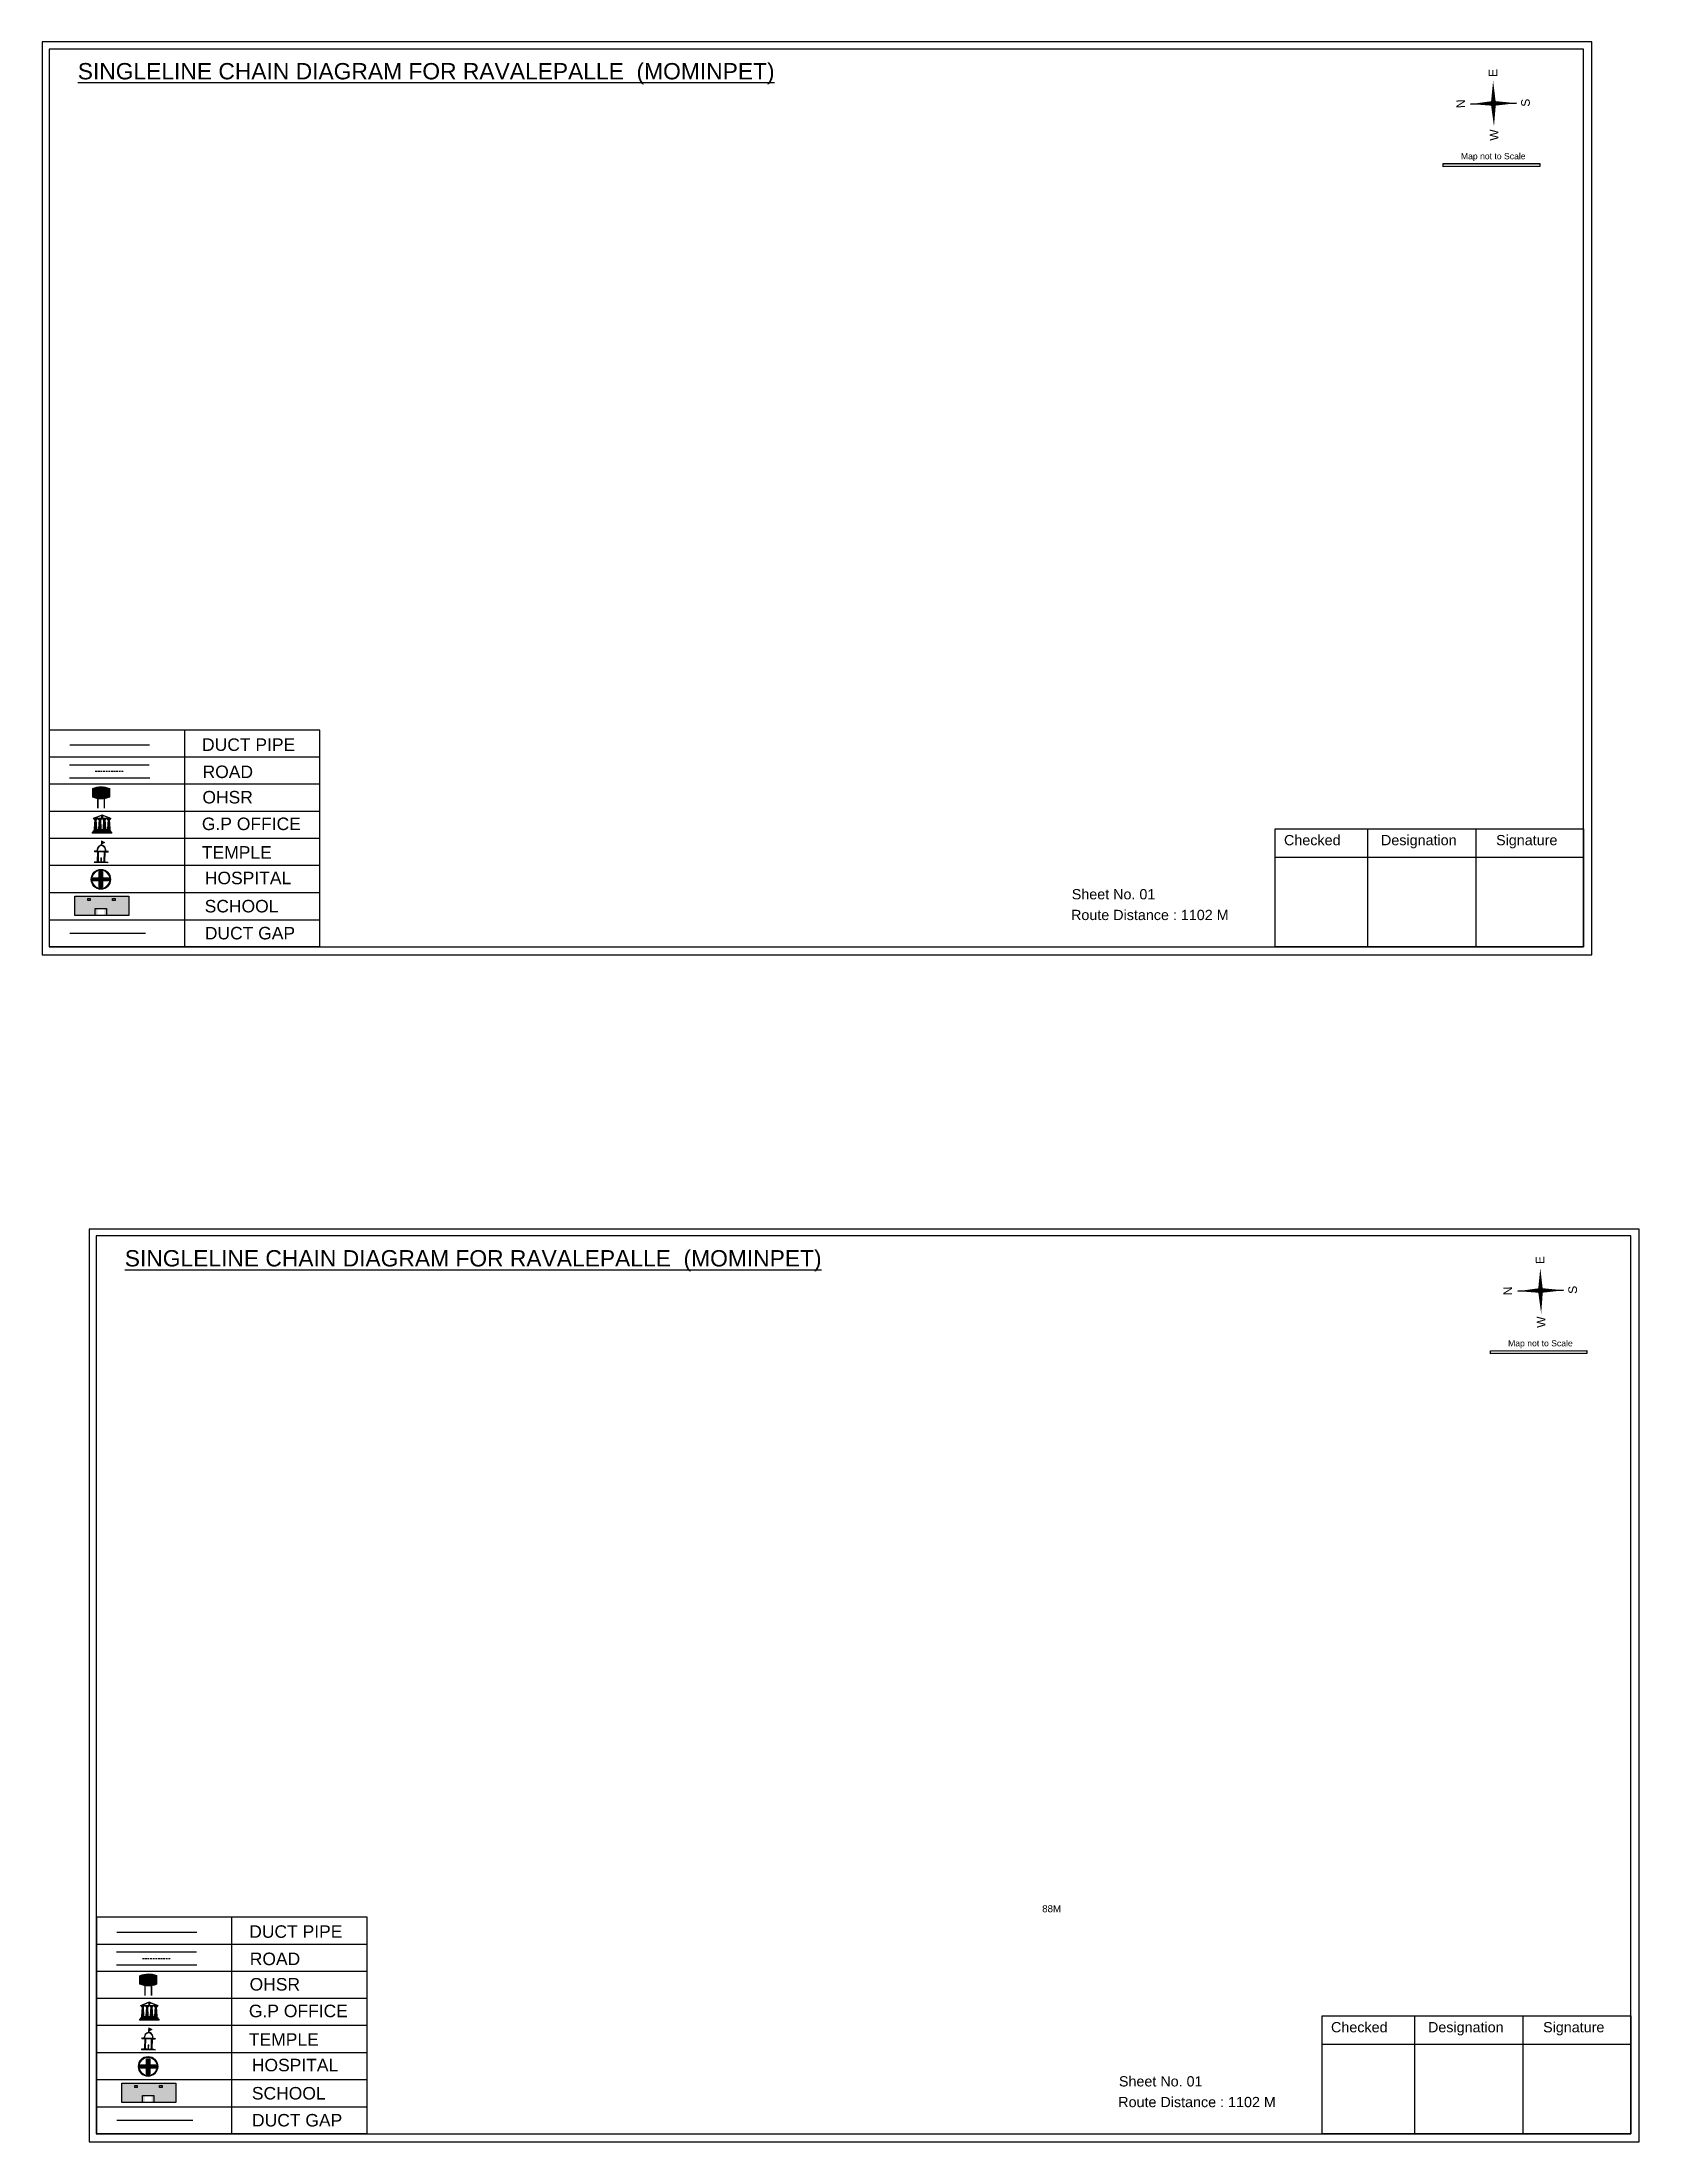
# Model space of a CAD drawing. Header units: inches. Extents: x -117 to 51867, y -12715 to 3423.
# Drawn here: x 35783 to 36700, y -9619 to -8412 of the extents above; entities that cross this region are included whole.
import ezdxf

# ---------------------------------------------------------------- set-up
doc = ezdxf.new("R2010")
doc.units = ezdxf.units.IN
doc.header["$MEASUREMENT"] = 0
doc.linetypes.add('DASHEDX2', pattern=[1.5, 1, -0.5])
doc.layers.add('LANDMARK', color=7, linetype='Continuous')
doc.layers.add('OHT', color=7, linetype='Continuous')
doc.styles.get("Standard").update_dxf_attribs({"font": 'arial.ttf'})

msp = doc.modelspace()

# ---------------------------------------------------------------- texts
at = {"color": 242, "true_color": 0xcd2027}
for p in [(35803.6, -8433.5), (35830.6, -9115.5)]:
    msp.add_text('%%USINGLELINE CHAIN DIAGRAM FOR RAVALEPALLE  (MOMINPET)', height=9.375, dxfattribs=at).set_placement(p)
for s, p in [('E', (36618.9, -8432.1)), ('S', (36637.6, -8449.2)), ('N', (36600.4, -8450)), ('W', (36619.6, -8468.7)), ('E', (36646, -9114.1)), ('N', (36627.4, -9132)), ('S', (36664.7, -9131.2)), ('W', (36646.6, -9150.7))]:
    msp.add_text(s, height=4.95, rotation=91.0063).set_placement(p)
for s, height, p in [('Map not to Scale', 3.542, (36598, -8479.4)), ('DUCT PIPE', 7.18, (35875, -8819.3)), ('ROAD ', 7.18, (35875.3, -8834.9)), ('OHSR', 7.18, (35875.2, -8849.5)), ('G.P OFFICE', 7.18, (35874.9, -8864.8)), ('Checked', 5.89, (36496.4, -8873.5)), ('Designation', 5.886, (36552.1, -8873.5)), ('Signature', 5.89, (36618.2, -8873.5)), ('TEMPLE', 7.18, (35874.9, -8881.2)), ('HOSPITAL', 7.18, (35876.6, -8895.9)), ('Sheet No. 01', 5.886, (36374.5, -8904.6)), ('SCHOOL', 7.18, (35876.5, -8912.1)), ('Route Distance : 1102 M', 5.886, (36374.1, -8916.5)), ('DUCT GAP', 7.18, (35876.6, -8927.6)), ('Map not to Scale', 3.542, (36625.1, -9161.4)), ('88M', 4, (36357.5, -9486.5)), ('DUCT PIPE', 7.18, (35902.1, -9501.2)), ('ROAD ', 7.18, (35902.4, -9516.9)), ('OHSR', 7.18, (35902.3, -9531.5)), ('G.P OFFICE', 7.18, (35901.9, -9546.8)), ('Checked', 5.89, (36523.4, -9555.5)), ('Designation', 5.886, (36579.1, -9555.5)), ('Signature', 5.89, (36645.2, -9555.5)), ('TEMPLE', 7.18, (35901.9, -9563.2)), ('HOSPITAL', 7.18, (35903.6, -9577.9)), ('SCHOOL', 7.18, (35903.6, -9594.1)), ('Sheet No. 01', 5.886, (36401.6, -9586.6)), ('DUCT GAP', 7.18, (35903.7, -9609.6)), ('Route Distance : 1102 M', 5.886, (36401.2, -9598.5))]:
    msp.add_text(s, height=height).set_placement(p)

# ---------------------------------------------------------------- blocks, each defined once
blk = doc.blocks.new('OHT')
at = {"linetype": 'Continuous', "lineweight": 0, "true_color": 0x0ffffc}
blk.add_hatch(color=4, dxfattribs=at).paths.add_polyline_path([(0.012, 1), (0, 1, 0.101323), (-0.4, 0.916), (-0.4, 0.525, 0.194075), (0.399, 0.521), (0.399, 0.921, 0.097877)])
at = {"color": 4, "linetype": 'Continuous', "lineweight": 0, "true_color": 0x0ffffc, "flags": 128}
for points in [[(-0.4, 0.525), (-0.4, 0.916)], [(0.399, 0.521), (0.399, 0.921)]]:
    blk.add_lwpolyline(points, dxfattribs=at)
at = {"color": 4, "linetype": 'Continuous', "lineweight": 0, "true_color": 0x0ffffc, "const_width": 0.075, "flags": 128}
for points in [[(-0.15, 0), (-0.15, 0.475)], [(0.15, 0), (0.15, 0.473)]]:
    blk.add_lwpolyline(points, dxfattribs=at)
at = {"color": 4, "linetype": 'Continuous', "lineweight": 0, "true_color": 0x0ffffc}
for centre, radius, start, end in [((0.006, -0.019), 1.019, 67.31091, 113.47108), ((0.004, 1.513), 1.068, 247.76824, 291.70073)]:
    blk.add_arc(centre, radius, start, end, dxfattribs=at)
blk = doc.blocks.new('Government_Office')
at = {"linetype": 'Continuous', "lineweight": 0, "true_color": 0xff0000}
for points in [[(-0.5, 0.05), (0.5, 0.05), (0.5, 0), (-0.5, 0)], [(-0.45, 0.08), (-0.45, 0.12), (0.45, 0.12), (0.45, 0.08)], [(-0.4, 0.14), (-0.4, 0.18), (0.4, 0.18), (0.4, 0.14)]]:
    blk.add_hatch(color=1, dxfattribs=at).paths.add_polyline_path(points)
h = blk.add_hatch(color=1, dxfattribs=at)
h.paths.add_polyline_path([(0.44, 0.72), (0.45, 0.75), (0, 0.93), (-0.45, 0.75), (-0.44, 0.72)])
h.paths.add_polyline_path([(0.36, 0.75), (-0.36, 0.75), (0, 0.9)], flags=16)
h.paths.add_polyline_path([(0, 0.78, -1), (0, 0.87, -1)], flags=0)
h = blk.add_hatch(color=1, dxfattribs=at)
edge = h.paths.add_edge_path()
edge.add_line((-0.27, 0.2), (-0.3, 0.68))
edge.add_line((-0.3, 0.68), (-0.29, 0.68))
edge.add_arc((-0.28, 0.69), 0.0176, 225.304, 441.5659)
edge.add_line((-0.28, 0.7), (-0.39, 0.7))
edge.add_arc((-0.39, 0.69), 0.0176, 98.4341, 314.696)
edge.add_line((-0.38, 0.68), (-0.37, 0.68))
edge.add_line((-0.37, 0.68), (-0.4, 0.2))
edge.add_line((-0.4, 0.2), (-0.27, 0.2))
h = blk.add_hatch(color=1, dxfattribs=at)
edge = h.paths.add_edge_path()
edge.add_line((-0.05, 0.2), (-0.07, 0.68))
edge.add_line((-0.07, 0.68), (-0.07, 0.68))
edge.add_arc((-0.05, 0.69), 0.0176, 225.304, 441.5659)
edge.add_line((-0.05, 0.7), (-0.17, 0.7))
edge.add_arc((-0.17, 0.69), 0.0176, 98.4341, 314.696)
edge.add_line((-0.16, 0.68), (-0.15, 0.68))
edge.add_line((-0.15, 0.68), (-0.18, 0.2))
edge.add_line((-0.18, 0.2), (-0.05, 0.2))
h = blk.add_hatch(color=1, dxfattribs=at)
edge = h.paths.add_edge_path()
edge.add_arc((0, 0.83), 0.0467, 90, 270)
edge.add_arc((0, 0.83), 0.0467, 270, 450)
h = blk.add_hatch(color=1, dxfattribs=at)
edge = h.paths.add_edge_path()
edge.add_line((0.18, 0.2), (0.15, 0.68))
edge.add_line((0.15, 0.68), (0.16, 0.68))
edge.add_arc((0.17, 0.69), 0.0176, 225.304, 441.5659)
edge.add_line((0.17, 0.7), (0.05, 0.7))
edge.add_arc((0.05, 0.69), 0.0176, 98.4341, 314.696)
edge.add_line((0.07, 0.68), (0.07, 0.68))
edge.add_line((0.07, 0.68), (0.05, 0.2))
edge.add_line((0.05, 0.2), (0.18, 0.2))
h = blk.add_hatch(color=1, dxfattribs=at)
edge = h.paths.add_edge_path()
edge.add_line((0.4, 0.2), (0.37, 0.68))
edge.add_line((0.37, 0.68), (0.38, 0.68))
edge.add_arc((0.39, 0.69), 0.0176, 225.304, 441.5659)
edge.add_line((0.4, 0.7), (0.28, 0.7))
edge.add_arc((0.28, 0.69), 0.0176, 98.4341, 314.696)
edge.add_line((0.29, 0.68), (0.3, 0.68))
edge.add_line((0.3, 0.68), (0.27, 0.2))
edge.add_line((0.27, 0.2), (0.4, 0.2))
at = {"color": 1, "linetype": 'Continuous', "lineweight": 0, "true_color": 0xff0000, "flags": 128}
for points in [[(-0.5, 0.05), (0.5, 0.05), (0.5, 0), (-0.5, 0)], [(-0.45, 0.75), (-0.44, 0.72), (0.44, 0.72), (0.45, 0.75), (0, 0.93)], [(-0.45, 0.08), (-0.45, 0.12), (0.45, 0.12), (0.45, 0.08)], [(-0.4, 0.14), (-0.4, 0.18), (0.4, 0.18), (0.4, 0.14)], [(-0.36, 0.75), (0.36, 0.75), (0, 0.9)]]:
    blk.add_lwpolyline(points, close=True, dxfattribs=at)
for points in [[(-0.27, 0.2), (-0.3, 0.68), (-0.29, 0.68, 1.379694), (-0.28, 0.7), (-0.39, 0.7, 1.379694), (-0.38, 0.68), (-0.37, 0.68), (-0.4, 0.2)], [(-0.05, 0.2), (-0.07, 0.68), (-0.07, 0.68, 1.379694), (-0.05, 0.7), (-0.17, 0.7, 1.379694), (-0.16, 0.68), (-0.15, 0.68), (-0.18, 0.2)], [(0, 0.87, 1), (0, 0.78, 1)], [(0.18, 0.2), (0.15, 0.68), (0.16, 0.68, 1.379694), (0.17, 0.7), (0.05, 0.7, 1.379694), (0.07, 0.68), (0.07, 0.68), (0.05, 0.2)], [(0.4, 0.2), (0.37, 0.68), (0.38, 0.68, 1.379694), (0.4, 0.7), (0.28, 0.7, 1.379694), (0.29, 0.68), (0.3, 0.68), (0.27, 0.2)]]:
    blk.add_lwpolyline(points, format="xyb", close=True, dxfattribs=at)
blk = doc.blocks.new('Temple')
at = {"linetype": 'Continuous', "lineweight": 0, "true_color": 0xe66000}
blk.add_hatch(color=32, dxfattribs=at).paths.add_polyline_path([(-0.006, 1), (0.147, 0.931), (0, 0.85)])
at = {"linetype": 'Continuous', "lineweight": 0, "true_color": 0xff0000}
h = blk.add_hatch(color=1, dxfattribs=at)
edge = h.paths.add_edge_path()
edge.add_line((0.175, 0.49), (0.225, 0.49))
edge.add_line((0.225, 0.49), (0.225, 0.497))
edge.add_line((0.225, 0.497), (0.307, 0.497))
edge.add_line((0.307, 0.497), (0.307, 0.533))
edge.add_line((0.307, 0.533), (0.257, 0.533))
edge.add_line((0.257, 0.533), (0.257, 0.54))
edge.add_line((0.257, 0.54), (0.2, 0.54))
edge.add_spline(control_points=[(0.2, 0.54), (0.2, 0.589), (0.19, 0.638), (0.142, 0.743), (0.092, 0.79), (0.027, 0.805), (0.02, 0.806), (0.012, 0.806)], knot_values=[4.712389, 4.712389, 4.712389, 4.712389, 5.278166, 5.278166, 6.117402, 6.117402, 6.223801, 6.223801, 6.223801, 6.223801], degree=3, periodic=0)
edge.add_line((0.012, 0.806), (0.012, 0.79))
edge.add_line((0.012, 0.79), (-0.012, 0.79))
edge.add_line((-0.012, 0.79), (-0.012, 0.806))
edge.add_spline(control_points=[(-0.012, 0.806), (-0.055, 0.802), (-0.096, 0.781), (-0.171, 0.699), (-0.197, 0.628), (-0.2, 0.55), (-0.2, 0.545), (-0.2, 0.54)], knot_values=[6.343965, 6.343965, 6.343965, 6.343965, 6.956638, 6.956638, 7.795874, 7.795874, 7.853982, 7.853982, 7.853982, 7.853982], degree=3, periodic=0)
edge.add_line((-0.2, 0.54), (-0.257, 0.54))
edge.add_line((-0.257, 0.54), (-0.257, 0.533))
edge.add_line((-0.257, 0.533), (-0.307, 0.533))
edge.add_line((-0.307, 0.533), (-0.307, 0.497))
edge.add_line((-0.307, 0.497), (-0.225, 0.497))
edge.add_line((-0.225, 0.497), (-0.225, 0.49))
edge.add_line((-0.225, 0.49), (-0.175, 0.49))
edge.add_line((-0.175, 0.49), (-0.175, 0.07))
edge.add_arc((-0.205, 0.07), 0.03, -90, 0, ccw=False)
edge.add_line((-0.205, 0.04), (-0.257, 0.04))
edge.add_line((-0.257, 0.04), (-0.257, 0.033))
edge.add_line((-0.257, 0.033), (-0.307, 0.033))
edge.add_line((-0.307, 0.033), (-0.307, 0))
edge.add_line((-0.307, 0), (0.307, 0))
edge.add_line((0.307, 0), (0.307, 0.033))
edge.add_line((0.307, 0.033), (0.257, 0.033))
edge.add_line((0.257, 0.033), (0.257, 0.04))
edge.add_line((0.257, 0.04), (0.205, 0.04))
edge.add_arc((0.205, 0.07), 0.03, 180, 270, ccw=False)
edge.add_line((0.175, 0.07), (0.175, 0.49))
h.paths.add_polyline_path([(0.125, 0.07, -0.414214), (0.095, 0.04), (0.05, 0.04), (0.05, 0.033), (-0.05, 0.033), (-0.05, 0.04), (-0.095, 0.04, -0.414214), (-0.125, 0.07), (-0.125, 0.497), (0.125, 0.497)], flags=16)
edge = h.paths.add_edge_path(flags=16)
edge.add_ellipse((0, 0.54), major_axis=(0, 0.242), ratio=0.722808, start_angle=270, end_angle=450, ccw=False)
edge.add_line((0.175, 0.54), (-0.175, 0.54))
h.paths.add_polyline_path([(0.012, 0.23), (0.012, 0.07), (-0.012, 0.07), (-0.012, 0.23)], flags=0)
h = blk.add_hatch(color=1, dxfattribs=at)
edge = h.paths.add_edge_path()
edge.add_line((0.012, 0.857), (0, 0.85))
edge.add_line((0, 0.85), (-0.003, 0.925))
edge.add_line((-0.003, 0.925), (-0.012, 0.925))
edge.add_line((-0.012, 0.925), (-0.012, 0.806))
edge.add_spline(control_points=[(-0.012, 0.806), (-0.004, 0.807), (0.004, 0.807), (0.012, 0.806)], knot_values=[6.223801, 6.223801, 6.223801, 6.223801, 6.343965, 6.343965, 6.343965, 6.343965], degree=3, periodic=0)
edge.add_line((0.012, 0.806), (0.012, 0.857))
h = blk.add_hatch(color=1, dxfattribs=at)
edge = h.paths.add_edge_path()
edge.add_line((0.012, 0.79), (0.012, 0.806))
edge.add_spline(control_points=[(0.012, 0.806), (0.004, 0.807), (-0.004, 0.807), (-0.012, 0.806)], knot_values=[6.223801, 6.223801, 6.223801, 6.223801, 6.343965, 6.343965, 6.343965, 6.343965], degree=3, periodic=0)
edge.add_line((-0.012, 0.806), (-0.012, 0.79))
edge.add_line((-0.012, 0.79), (0.012, 0.79))
at = {"color": 32, "linetype": 'Continuous', "lineweight": 0, "true_color": 0xe66000, "flags": 128}
blk.add_lwpolyline([(-0.006, 1), (0.147, 0.931), (0, 0.85), (-0.006, 1)], dxfattribs=at)
at = {"color": 1, "linetype": 'Continuous', "lineweight": 0, "true_color": 0xff0000, "flags": 128}
blk.add_lwpolyline([(0.2, 0.54), (0.257, 0.54), (0.257, 0.533), (0.307, 0.533), (0.307, 0.497), (0.225, 0.497), (0.225, 0.49), (0.175, 0.49), (0.175, 0.07, 0.414214), (0.205, 0.04), (0.257, 0.04), (0.257, 0.033), (0.307, 0.033), (0.307, 0), (-0.307, 0), (-0.307, 0.033), (-0.257, 0.033), (-0.257, 0.04), (-0.205, 0.04, 0.414214), (-0.175, 0.07), (-0.175, 0.49), (-0.225, 0.49), (-0.225, 0.497), (-0.307, 0.497), (-0.307, 0.533), (-0.257, 0.533), (-0.257, 0.54), (-0.2, 0.54)], format="xyb", dxfattribs=at)
blk.add_lwpolyline([(-0.175, 0.54), (0.175, 0.54)], dxfattribs=at)
blk.add_lwpolyline([(0.125, 0.497), (0.125, 0.07, -0.414214), (0.095, 0.04), (0.05, 0.04), (0.05, 0.033), (-0.05, 0.033), (-0.05, 0.04), (-0.095, 0.04, -0.414214), (-0.125, 0.07), (-0.125, 0.497)], format="xyb", close=True, dxfattribs=at)
for points in [[(0.012, 0.925), (-0.012, 0.925), (-0.012, 0.79), (0.012, 0.79)], [(0.012, 0.23), (-0.012, 0.23), (-0.012, 0.07), (0.012, 0.07)]]:
    blk.add_lwpolyline(points, close=True, dxfattribs=at)
at = {"color": 1, "linetype": 'Continuous', "lineweight": 0, "true_color": 0xff0000}
blk.add_ellipse((0, 0.54), major_axis=(0, 0.242), ratio=0.722808, start_param=4.712389, end_param=7.853982, dxfattribs=at)
blk.add_open_spline([(0.2, 0.54), (0.2, 0.589), (0.19, 0.638), (0.142, 0.743), (0.092, 0.79), (-0.023, 0.816), (-0.085, 0.794), (-0.171, 0.699), (-0.197, 0.628), (-0.2, 0.55), (-0.2, 0.545), (-0.2, 0.54)], degree=3, knots=[4.712389, 4.712389, 4.712389, 4.712389, 5.278166, 5.278166, 6.117402, 6.117402, 6.956638, 6.956638, 7.795874, 7.795874, 7.853982, 7.853982, 7.853982, 7.853982], dxfattribs=at)
blk = doc.blocks.new('*U94')
at = {"color": 0, "linetype": 'DASHEDX2', "transparency": 16777216}
blk.add_line((-8.2, 0), (8, 0), dxfattribs=at)
blk = doc.blocks.new('Hospital')
at = {"linetype": 'Continuous', "lineweight": 0, "true_color": 0x000000}
h = blk.add_hatch(color=18, dxfattribs=at)
h.paths.add_polyline_path([(-0.5, 0, 1), (0.5, 0, 1)])
h.paths.add_polyline_path([(0.45, 0, -1), (-0.45, 0, -1)], flags=16)
at = {"linetype": 'Continuous', "true_color": 0xff0000}
blk.add_hatch(color=1, dxfattribs=at).paths.add_polyline_path([(-0.39, 0.08), (-0.08, 0.08), (-0.08, 0.39), (0.08, 0.39), (0.08, 0.08), (0.39, 0.08), (0.39, -0.08), (0.08, -0.08), (0.08, -0.39), (-0.08, -0.39), (-0.08, -0.08), (-0.39, -0.08)])
at = {"color": 1, "linetype": 'Continuous', "true_color": 0xff0000, "flags": 128}
blk.add_lwpolyline([(-0.39, 0.08), (-0.08, 0.08), (-0.08, 0.39), (0.08, 0.39), (0.08, 0.08), (0.39, 0.08), (0.39, -0.08), (0.08, -0.08), (0.08, -0.39), (-0.08, -0.39), (-0.08, -0.08), (-0.39, -0.08)], close=True, dxfattribs=at)
at = {"color": 18, "linetype": 'Continuous', "lineweight": 0, "true_color": 0x000000}
for radius in [0.5, 0.446]:
    blk.add_circle((0, 0), radius, dxfattribs=at)
blk = doc.blocks.new('*U96')
at = {"color": 0, "linetype": 'DASHEDX2', "transparency": 16777216}
blk.add_line((-8.2, 0), (8, 0), dxfattribs=at)

# ---------------------------------------------------------------- hatches: boundary and pattern name
at = {"true_color": 0x0093dd}
h = msp.add_hatch(color=142, dxfattribs=at)
h.dxf.hatch_style = 1
h.paths.add_polyline_path([(36587.9, -8481.9), (36587.9, -8483.8), (36643.4, -8483.6), (36643.4, -8481.8)])
at = {"true_color": 0xc8c92d}
h = msp.add_hatch(color=52, dxfattribs=at)
h.dxf.hatch_style = 1
h.paths.add_polyline_path([(35808, -8902.8), (35801.9, -8902.8), (35801.9, -8913.9), (35808, -8913.9)])
h.paths.add_polyline_path([(35832.9, -8902.8), (35826.7, -8902.8), (35826.7, -8913.9), (35832.9, -8913.9)])
at = {"true_color": 0x293189}
h = msp.add_hatch(color=177, dxfattribs=at)
h.dxf.hatch_style = 1
h.paths.add_polyline_path([(35826.7, -8902.8), (35808, -8902.8), (35808, -8913.9), (35815.1, -8913.9), (35815.1, -8910.3), (35818.9, -8910.3), (35818.9, -8913.9), (35826.7, -8913.9)])
h.paths.add_polyline_path([(35810.7, -8905.3), (35809.3, -8905.3), (35809.3, -8904.1), (35810.7, -8904.1)], flags=16)
h.paths.add_polyline_path([(35823.6, -8905.3), (35823.6, -8904.1), (35825, -8904.1), (35825, -8905.3)], flags=16)
at = {"true_color": 0x0093dd}
h = msp.add_hatch(color=142, dxfattribs=at)
h.dxf.hatch_style = 1
h.paths.add_polyline_path([(36614.9, -9163.9), (36614.9, -9165.7), (36670.4, -9165.6), (36670.4, -9163.8)])
at = {"true_color": 0xc8c92d}
h = msp.add_hatch(color=52, dxfattribs=at)
h.dxf.hatch_style = 1
h.paths.add_polyline_path([(35835.1, -9584.8), (35828.9, -9584.8), (35828.9, -9595.9), (35835.1, -9595.9)])
h.paths.add_polyline_path([(35859.9, -9584.8), (35853.8, -9584.8), (35853.8, -9595.9), (35859.9, -9595.9)])
at = {"true_color": 0x293189}
h = msp.add_hatch(color=177, dxfattribs=at)
h.dxf.hatch_style = 1
h.paths.add_polyline_path([(35853.8, -9584.8), (35835.1, -9584.8), (35835.1, -9595.9), (35842.1, -9595.9), (35842.1, -9592.3), (35846, -9592.3), (35846, -9595.9), (35853.8, -9595.9)])
h.paths.add_polyline_path([(35837.8, -9587.3), (35836.4, -9587.3), (35836.4, -9586), (35837.8, -9586)], flags=16)
h.paths.add_polyline_path([(35850.6, -9587.3), (35850.6, -9586), (35852, -9586), (35852, -9587.3)], flags=16)

# ---------------------------------------------------------------- linework, layer by layer
for p, q in [((36629.9, -8447.2), (36603.6, -8447.7)), ((36603.6, -8447.7), (36629.9, -8447.2)), ((36629.9, -8447.2), (36603.6, -8447.7)), ((36616.8, -8447.4), (36629.9, -8447.2)), ((35787.2, -8807.4), (35787.2, -8930.6)), ((35865, -8807.4), (35865, -8931.8)), ((35942.7, -8823), (35787.2, -8823)), ((35798.9, -8827.3), (35844.7, -8827.3)), ((35942.7, -8838.5), (35787.2, -8838.5)), ((35798.9, -8834.8), (35845, -8834.8)), ((35942.7, -8854.1), (35787.2, -8854.1)), ((35942.7, -8869.6), (35787.2, -8869.6)), ((35942.7, -8885.2), (35787.2, -8885.2)), ((35787.2, -8900.7), (35942.7, -8900.7)), ((35787.2, -8916.3), (35942.7, -8916.3)), ((35787.2, -8930.6), (35787.2, -8931.8)), ((35787.2, -8930.9), (35787.2, -8931.8)), ((35942.7, -8931.8), (35787.2, -8931.8)), ((36657, -9129.2), (36630.7, -9129.7)), ((36630.7, -9129.7), (36657, -9129.2)), ((36657, -9129.2), (36630.7, -9129.7)), ((36643.8, -9129.4), (36657, -9129.2)), ((35814.3, -9489.4), (35814.3, -9612.6)), ((35892, -9489.4), (35892, -9613.8)), ((35969.8, -9505), (35814.3, -9505)), ((35825.9, -9509.2), (35871.8, -9509.2)), ((35825.9, -9516.8), (35872, -9516.8)), ((35969.8, -9520.5), (35814.3, -9520.5)), ((35969.8, -9536.1), (35814.3, -9536.1)), ((35969.8, -9551.6), (35814.3, -9551.6)), ((35969.8, -9567.2), (35814.3, -9567.2)), ((35814.3, -9582.7), (35969.8, -9582.7)), ((35814.3, -9598.3), (35969.8, -9598.3)), ((35814.2, -9612.8), (35814.2, -9613.8)), ((35814.3, -9612.6), (35814.3, -9613.8)), ((35969.8, -9613.8), (35814.3, -9613.8))]:
    msp.add_line(p, q)
at = {"color": 1}
for p, q in [((36603.6, -8447.7), (36616.8, -8447.4)), ((36630.7, -9129.7), (36643.8, -9129.4))]:
    msp.add_line(p, q, dxfattribs=at)
at = {"color": 242, "true_color": 0xcd2027}
for p, q in [((36544.3, -8864), (36544.3, -8931.9)), ((36606.5, -8864), (36606.5, -8931.9)), ((36491.3, -8880.4), (36668.5, -8880.4)), ((36571.3, -9546), (36571.3, -9613.9)), ((36633.5, -9546), (36633.5, -9613.9)), ((36518.3, -9562.4), (36695.6, -9562.4))]:
    msp.add_line(p, q, dxfattribs=at)
for points in [[(35783.1, -8412), (35783.1, -8936.5), (36673.2, -8936.5), (36673.2, -8412)], [(35787.2, -8416.1), (35787.2, -8931.8), (36668.5, -8931.8), (36668.5, -8416.1)], [(35833, -8902.8), (35833, -8913.9), (35801.9, -8913.9), (35801.9, -8902.8)], [(35810.7, -8904.1), (35810.7, -8905.3), (35809.3, -8905.3), (35809.3, -8904.1)], [(35823.6, -8905.3), (35823.6, -8904.1), (35825, -8904.1), (35825, -8905.3)], [(35810.1, -9094), (35810.1, -9618.5), (36700.3, -9618.5), (36700.3, -9094)], [(35814.2, -9098), (35814.2, -9613.8), (36695.6, -9613.8), (36695.6, -9098)], [(35860, -9584.8), (35860, -9595.9), (35828.9, -9595.9), (35828.9, -9584.8)], [(35837.8, -9586), (35837.8, -9587.3), (35836.4, -9587.3), (35836.4, -9586)], [(35850.6, -9587.3), (35850.6, -9586), (35852, -9586), (35852, -9587.3)]]:
    msp.add_lwpolyline(points, close=True)
at = {"color": 142, "true_color": 0x0093dd}
for points in [[(36643.4, -8483.6), (36587.9, -8483.8), (36587.9, -8481.9), (36643.4, -8481.8), (36643.4, -8483.6)], [(36670.4, -9165.6), (36614.9, -9165.7), (36614.9, -9163.9), (36670.4, -9163.8), (36670.4, -9165.6)]]:
    msp.add_lwpolyline(points, dxfattribs=at)
for points in [[(35942.7, -8931.8), (35942.7, -8807.4), (35787.2, -8807.4)], [(35813.7, -8913.9), (35813.7, -8909.8), (35820.2, -8909.8), (35820.2, -8913.9)], [(35969.8, -9613.8), (35969.8, -9489.4), (35814.3, -9489.4)], [(35840.8, -9595.9), (35840.8, -9591.8), (35847.3, -9591.8), (35847.3, -9595.9)]]:
    msp.add_lwpolyline(points)
at = {"color": 242, "true_color": 0xcd2027}
for points in [[(36668.5, -8931.9), (36491.3, -8931.9), (36491.3, -8864), (36668.5, -8864)], [(36695.6, -9613.9), (36518.3, -9613.9), (36518.3, -9546), (36695.6, -9546)]]:
    msp.add_lwpolyline(points, close=True, dxfattribs=at)
for points in [[(36618.1, -8447.4), (36615.2, -8447.5), (36616.5, -8434.3)], [(36618.1, -8447.4), (36615.2, -8447.5), (36616.5, -8434.3)], [(36618.1, -8447.4), (36615.2, -8447.5), (36617, -8460.6)], [(36618.1, -8447.4), (36615.2, -8447.5), (36617, -8460.6)], [(36616.8, -8448.7), (36616.8, -8445.9), (36629.9, -8447.2)], [(36616.8, -8448.7), (36616.8, -8445.9), (36629.9, -8447.2)], [(36645.1, -9129.4), (36642.3, -9129.4), (36643.6, -9116.3)], [(36645.1, -9129.4), (36642.3, -9129.4), (36643.6, -9116.3)], [(36645.1, -9129.4), (36642.3, -9129.4), (36644.1, -9142.6)], [(36645.1, -9129.4), (36642.3, -9129.4), (36644.1, -9142.6)], [(36643.9, -9130.7), (36643.8, -9127.9), (36657, -9129.2)], [(36643.9, -9130.7), (36643.8, -9127.9), (36657, -9129.2)]]:
    msp.add_solid(points)
at = {"color": 1}
for points in [[(36616.8, -8448.7), (36616.8, -8445.9), (36603.6, -8447.7)], [(36616.8, -8448.7), (36616.8, -8445.9), (36603.6, -8447.7)], [(36643.9, -9130.7), (36643.8, -9127.9), (36630.7, -9129.7)], [(36643.9, -9130.7), (36643.8, -9127.9), (36630.7, -9129.7)]]:
    msp.add_solid(points, dxfattribs=at)
at = {"layer": 'OHT', "color": 5}
for p, q in [((35799, -8815.9), (35844.9, -8815.9)), ((35826.1, -9497.9), (35872, -9497.9))]:
    msp.add_line(p, q, dxfattribs=at)
at = {"layer": 'OHT', "color": 1}
for p, q in [((35799, -8924.1), (35842.6, -8924.1)), ((35826.1, -9606), (35869.7, -9606))]:
    msp.add_line(p, q, dxfattribs=at)

# ---------------------------------------------------------------- block references
at = {"linetype": 'DASHEDX2'}
for name, p in [('*U94', (35821.9, -8831)), ('*U96', (35848.9, -9513))]:
    msp.add_blockref(name, p, dxfattribs=at)
at = {"layer": 'LANDMARK'}
for name, p, xscale, yscale, zscale in [('Government_Office', (35817.6, -8866.5), 11.32114773247135, 11.32114773247135, 11.32114773247135), ('Hospital', (35816.9, -8893.1), 11.41772014427468, 11.41772014427468, 11.41772014427468), ('Government_Office', (35844.7, -9548.5), 11.32114773247135, 11.32114773247135, 11.32114773247135), ('Hospital', (35844, -9575.1), 11.41772014427468, 11.41772014427468, 11.41772014427468)]:
    msp.add_blockref(name, p, dxfattribs=dict(at, xscale=xscale, yscale=yscale, zscale=zscale))
at = {"layer": 'LANDMARK', "xscale": 12.62452535729322, "yscale": 12.62452535729322, "zscale": 12.62452535729322, "rotation": 358.3713438591284}
for p in [(35817, -8883.6), (35844.1, -9565.6)]:
    msp.add_blockref('Temple', p, dxfattribs=at)
at = {"layer": 'OHT', "xscale": 12.45189723782068, "yscale": 12.45189723782068, "zscale": 12.45189723782068}
for p in [(35817, -8852.4), (35844.1, -9534.4)]:
    msp.add_blockref('OHT', p, dxfattribs=at)

msp.set_redraw_order([(e.dxf.handle, doc.entitydb.next_handle()) for e in msp.query("TEXT MTEXT ATTDEF DIMENSION ARC_DIMENSION")])  # texts and dimensions are drawn at this point

doc.saveas('drawing.dxf')
